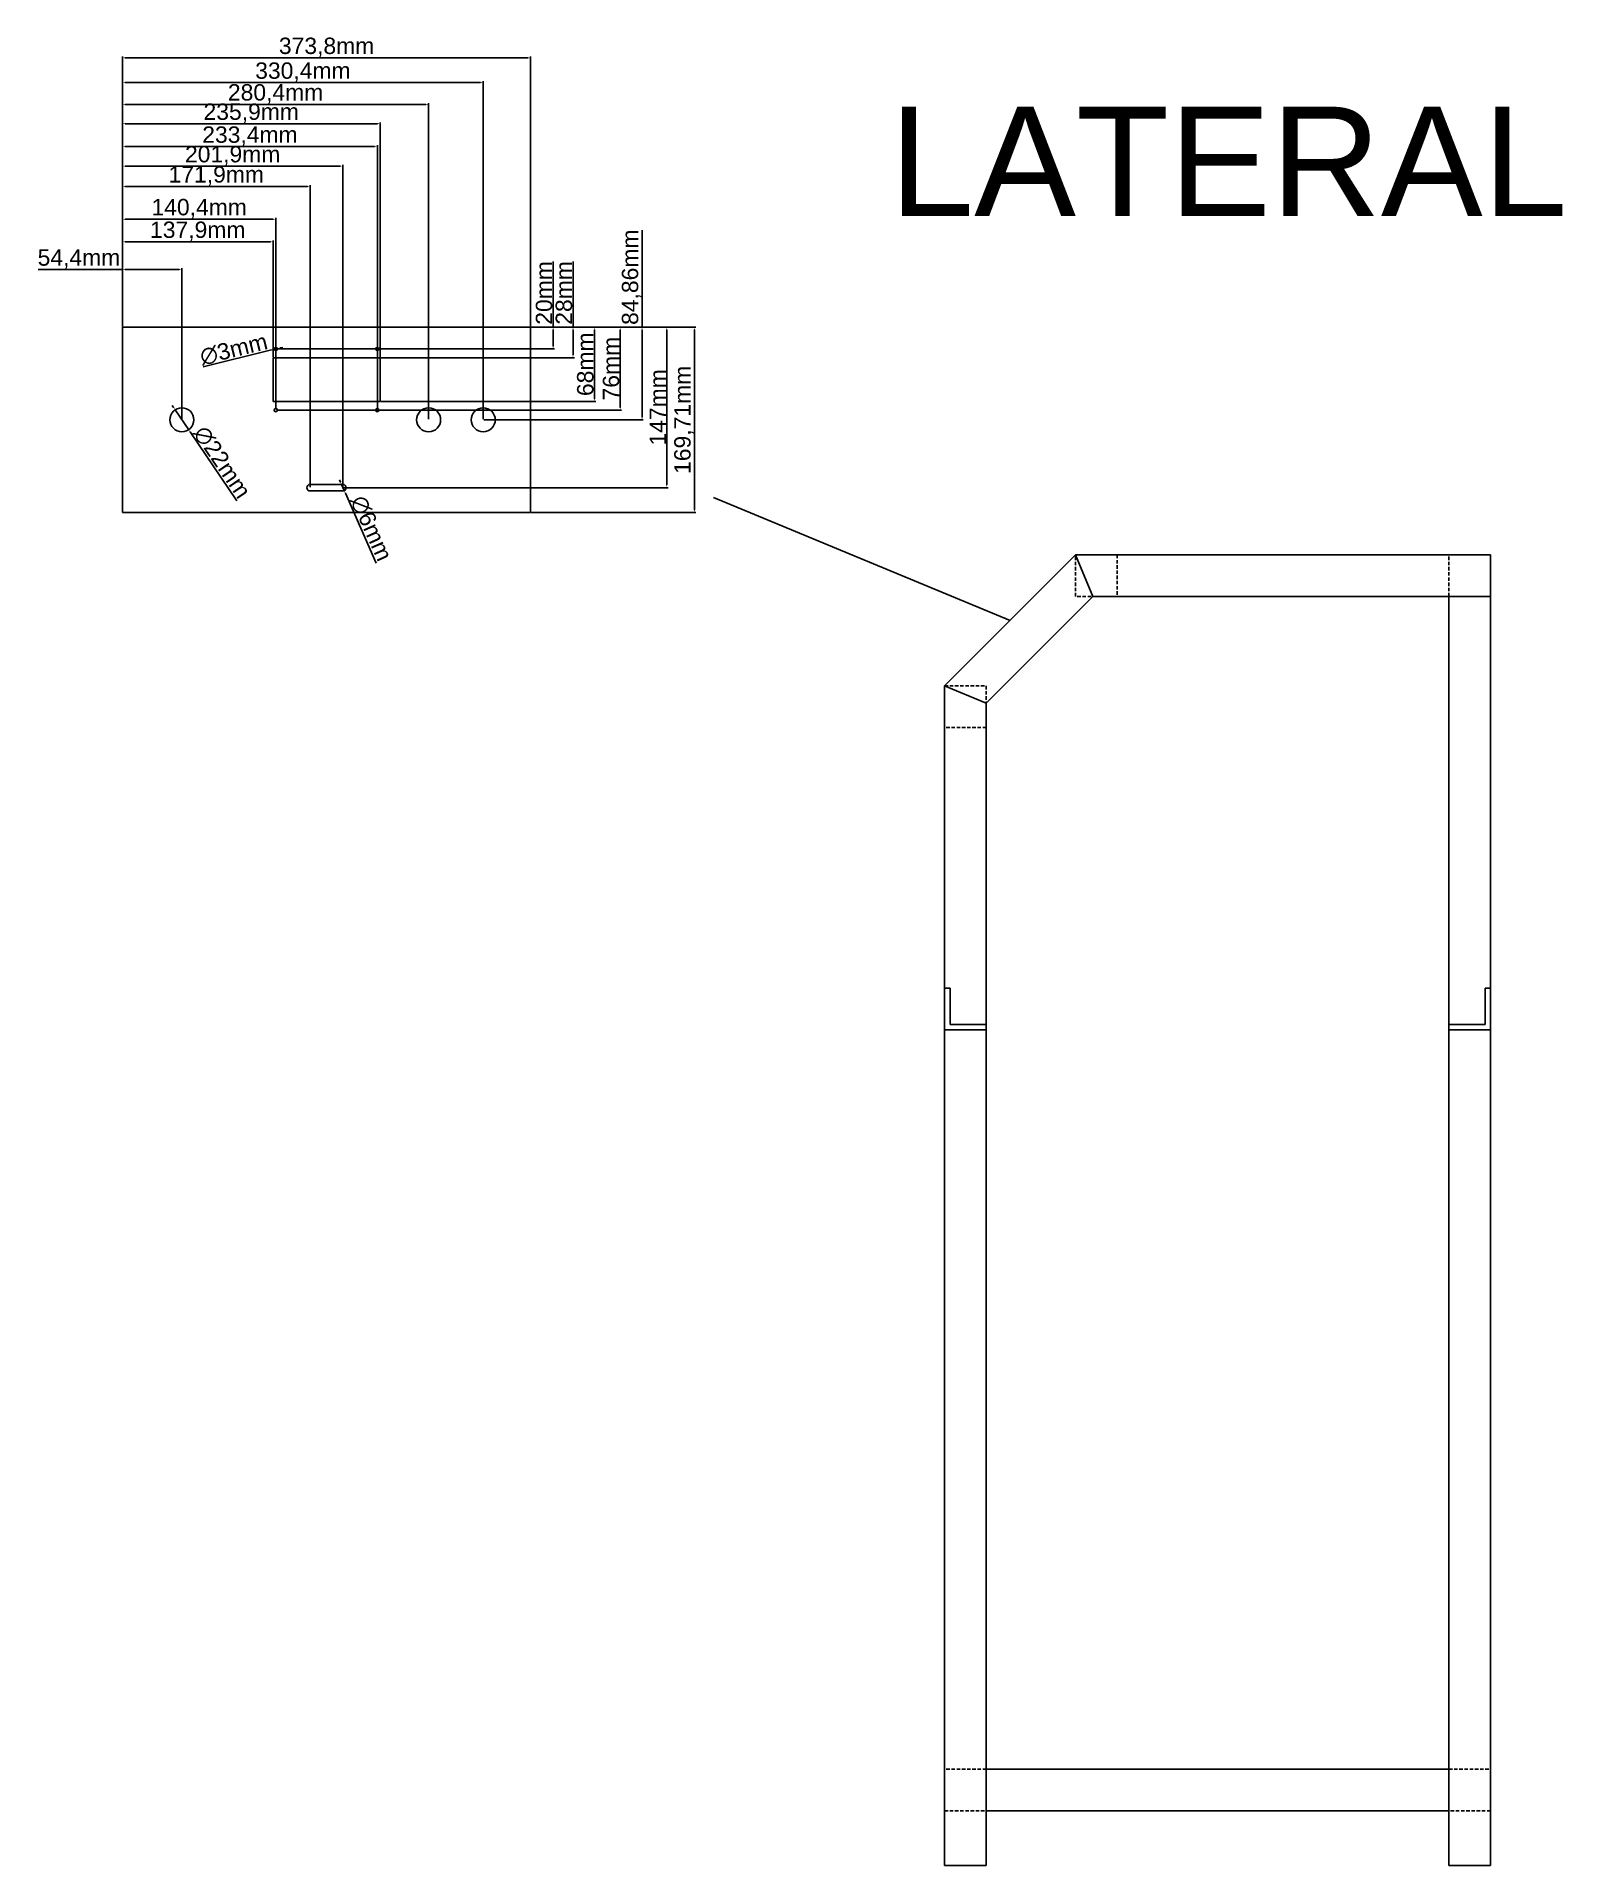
# Model space of a CAD drawing. Header units: centimetres. Extents: x 6534 to 31506, y 42826 to 109107.
# Drawn here: x 6534 to 7931, y 46738 to 48412 of the extents above; entities that cross this region are included whole.
import ezdxf

# ---------------------------------------------------------------- set-up
doc = ezdxf.new("R2010")
doc.units = ezdxf.units.CM
doc.header["$LTSCALE"] = 0.5
doc.linetypes.add('DASHED2', pattern=[9.525, 6.35, -3.175])
doc.styles.get("Standard").update_dxf_attribs({"font": 'arial.ttf'})
doc.dimstyles.new('ISO-25', dxfattribs={"dimtxt": 15, "dimasz": 2.5, "dimexe": 1.25, "dimexo": 0.625, "dimtad": 1, "dimtxsty": 'Standard', "dimcen": 2.5, "dimclrd": 1, "dimclre": 1, "dimadec": 0, "dimazin": 0, "dimtfac": 1, "dimtmove": 0, "dimatfit": 3, "dimfxl": 1, "dimarcsym": 0})

msp = doc.modelspace()

# ---------------------------------------------------------------- texts
at = {"insert": (7314.951, 48347.83), "char_height": 100, "attachment_point": 1}
msp.add_mtext_dynamic_manual_height_columns('LATERAL', width=876.24188, gutter_width=12.5, heights=[0], dxfattribs=at)

# ---------------------------------------------------------------- blocks, each defined once
blk = doc.blocks.new('*D398')
at = {"color": 1, "lineweight": -2, "transparency": 16777216}
for p, q in [((6612.6, 48198.8), (6535.4, 48198.8)), ((6612.6, 48146.6), (6612.6, 48200)), ((6664.5, 48198.8), (6615.1, 48198.8)), ((6667, 48061.8), (6667, 48200))]:
    blk.add_line(p, q, dxfattribs=at)
at = {"color": 1, "transparency": 16777216}
for points in [[(6615.1, 48199.2), (6615.1, 48198.3), (6612.6, 48198.8)], [(6664.5, 48199.2), (6664.5, 48198.3), (6667, 48198.8)]]:
    blk.add_solid(points, dxfattribs=at)
at = {"layer": 'Defpoints', "color": 0, "transparency": 16777216}
for p in [(6612.6, 48198.8), (6612.6, 48146), (6667, 48061.1)]:
    blk.add_point(p, dxfattribs=at)
at = {"color": 0, "transparency": 16777216, "insert": (6572.7, 48208.4), "char_height": 15, "attachment_point": 5}
blk.add_mtext('54,4mm', dxfattribs=at)
blk = doc.blocks.new('*D399')
at = {"color": 1, "lineweight": -2, "transparency": 16777216}
for p, q in [((6612.6, 48146.6), (6612.6, 48225.4)), ((6748, 48224.1), (6615.1, 48224.1)), ((6750.5, 48118.6), (6750.5, 48225.4))]:
    blk.add_line(p, q, dxfattribs=at)
at = {"color": 1, "transparency": 16777216}
for points in [[(6615.1, 48224.6), (6615.1, 48223.7), (6612.6, 48224.1)], [(6748, 48224.6), (6748, 48223.7), (6750.5, 48224.1)]]:
    blk.add_solid(points, dxfattribs=at)
at = {"layer": 'Defpoints', "color": 0, "transparency": 16777216}
for p in [(6612.6, 48224.1), (6612.6, 48146), (6750.5, 48118)]:
    blk.add_point(p, dxfattribs=at)
at = {"color": 0, "transparency": 16777216, "insert": (6681.5, 48233.8), "char_height": 15, "attachment_point": 5}
blk.add_mtext('137,9mm', dxfattribs=at)
blk = doc.blocks.new('*D400')
at = {"color": 1, "lineweight": -2, "transparency": 16777216}
for p, q in [((6612.6, 48146.6), (6612.6, 48246.1)), ((6750.5, 48244.8), (6615.1, 48244.8)), ((6753, 48070.6), (6753, 48246.1))]:
    blk.add_line(p, q, dxfattribs=at)
at = {"color": 1, "transparency": 16777216}
for points in [[(6615.1, 48245.2), (6615.1, 48244.4), (6612.6, 48244.8)], [(6750.5, 48245.2), (6750.5, 48244.4), (6753, 48244.8)]]:
    blk.add_solid(points, dxfattribs=at)
at = {"layer": 'Defpoints', "color": 0, "transparency": 16777216}
for p in [(6612.6, 48244.8), (6612.6, 48146), (6753, 48070)]:
    blk.add_point(p, dxfattribs=at)
at = {"color": 0, "transparency": 16777216, "insert": (6682.8, 48254.5), "char_height": 15, "attachment_point": 5}
blk.add_mtext('140,4mm', dxfattribs=at)
blk = doc.blocks.new('*D401')
at = {"color": 1, "lineweight": -2, "transparency": 16777216}
for p, q in [((6612.6, 48146.6), (6612.6, 48276.1)), ((6782, 48274.8), (6615.1, 48274.8)), ((6784.5, 47999.6), (6784.5, 48276.1))]:
    blk.add_line(p, q, dxfattribs=at)
at = {"color": 1, "transparency": 16777216}
for points in [[(6615.1, 48275.3), (6615.1, 48274.4), (6612.6, 48274.8)], [(6782, 48275.3), (6782, 48274.4), (6784.5, 48274.8)]]:
    blk.add_solid(points, dxfattribs=at)
at = {"layer": 'Defpoints', "color": 0, "transparency": 16777216}
for p in [(6612.6, 48274.8), (6612.6, 48146), (6784.5, 47999)]:
    blk.add_point(p, dxfattribs=at)
at = {"color": 0, "transparency": 16777216, "insert": (6698.5, 48284.5), "char_height": 15, "attachment_point": 5}
blk.add_mtext('171,9mm', dxfattribs=at)
blk = doc.blocks.new('*D402')
at = {"color": 1, "lineweight": -2, "transparency": 16777216}
for p, q in [((6612.6, 48146.6), (6612.6, 48294.6)), ((6812, 48293.4), (6615.1, 48293.4)), ((6814.5, 47999.6), (6814.5, 48294.6))]:
    blk.add_line(p, q, dxfattribs=at)
at = {"color": 1, "transparency": 16777216}
for points in [[(6615.1, 48293.8), (6615.1, 48293), (6612.6, 48293.4)], [(6812, 48293.8), (6812, 48293), (6814.5, 48293.4)]]:
    blk.add_solid(points, dxfattribs=at)
at = {"layer": 'Defpoints', "color": 0, "transparency": 16777216}
for p in [(6612.6, 48293.4), (6612.6, 48146), (6814.5, 47999)]:
    blk.add_point(p, dxfattribs=at)
at = {"color": 0, "transparency": 16777216, "insert": (6713.5, 48303), "char_height": 15, "attachment_point": 5}
blk.add_mtext('201,9mm', dxfattribs=at)
blk = doc.blocks.new('*D403')
at = {"color": 1, "lineweight": -2, "transparency": 16777216}
for p, q in [((6612.6, 48146.6), (6612.6, 48312.5)), ((6843.5, 48311.3), (6615.1, 48311.3)), ((6846, 48070.6), (6846, 48312.5))]:
    blk.add_line(p, q, dxfattribs=at)
at = {"color": 1, "transparency": 16777216}
for points in [[(6615.1, 48311.7), (6615.1, 48310.9), (6612.6, 48311.3)], [(6843.5, 48311.7), (6843.5, 48310.9), (6846, 48311.3)]]:
    blk.add_solid(points, dxfattribs=at)
at = {"layer": 'Defpoints', "color": 0, "transparency": 16777216}
for p in [(6612.6, 48311.3), (6612.6, 48146), (6846, 48070)]:
    blk.add_point(p, dxfattribs=at)
at = {"color": 0, "transparency": 16777216, "insert": (6729.3, 48320.9), "char_height": 15, "attachment_point": 5}
blk.add_mtext('233,4mm', dxfattribs=at)
blk = doc.blocks.new('*D404')
at = {"color": 1, "lineweight": -2, "transparency": 16777216}
for p, q in [((6612.6, 48146.6), (6612.6, 48333.5)), ((6846, 48332.3), (6615.1, 48332.3)), ((6848.5, 48118.6), (6848.5, 48333.5))]:
    blk.add_line(p, q, dxfattribs=at)
at = {"color": 1, "transparency": 16777216}
for points in [[(6615.1, 48332.7), (6615.1, 48331.9), (6612.6, 48332.3)], [(6846, 48332.7), (6846, 48331.9), (6848.5, 48332.3)]]:
    blk.add_solid(points, dxfattribs=at)
at = {"layer": 'Defpoints', "color": 0, "transparency": 16777216}
for p in [(6612.6, 48332.3), (6612.6, 48146), (6848.5, 48118)]:
    blk.add_point(p, dxfattribs=at)
at = {"color": 0, "transparency": 16777216, "insert": (6730.5, 48341.9), "char_height": 15, "attachment_point": 5}
blk.add_mtext('235,9mm', dxfattribs=at)
blk = doc.blocks.new('*D405')
at = {"color": 1, "lineweight": -2, "transparency": 16777216}
for p, q in [((6612.6, 48146.6), (6612.6, 48351.2)), ((6890.5, 48350), (6615.1, 48350)), ((6893, 48061.8), (6893, 48351.2))]:
    blk.add_line(p, q, dxfattribs=at)
at = {"color": 1, "transparency": 16777216}
for points in [[(6615.1, 48350.4), (6615.1, 48349.6), (6612.6, 48350)], [(6890.5, 48350.4), (6890.5, 48349.6), (6893, 48350)]]:
    blk.add_solid(points, dxfattribs=at)
at = {"layer": 'Defpoints', "color": 0, "transparency": 16777216}
for p in [(6612.6, 48350), (6612.6, 48146), (6893, 48061.1)]:
    blk.add_point(p, dxfattribs=at)
at = {"color": 0, "transparency": 16777216, "insert": (6752.8, 48359.6), "char_height": 15, "attachment_point": 5}
blk.add_mtext('280,4mm', dxfattribs=at)
blk = doc.blocks.new('*D406')
at = {"color": 1, "lineweight": -2, "transparency": 16777216}
for p, q in [((6612.6, 48146.6), (6612.6, 48371.2)), ((6940.5, 48369.9), (6615.1, 48369.9)), ((6943, 48061.8), (6943, 48371.2))]:
    blk.add_line(p, q, dxfattribs=at)
at = {"color": 1, "transparency": 16777216}
for points in [[(6615.1, 48370.3), (6615.1, 48369.5), (6612.6, 48369.9)], [(6940.5, 48370.3), (6940.5, 48369.5), (6943, 48369.9)]]:
    blk.add_solid(points, dxfattribs=at)
at = {"layer": 'Defpoints', "color": 0, "transparency": 16777216}
for p in [(6612.6, 48369.9), (6612.6, 48146), (6943, 48061.1)]:
    blk.add_point(p, dxfattribs=at)
at = {"color": 0, "transparency": 16777216, "insert": (6777.8, 48379.5), "char_height": 15, "attachment_point": 5}
blk.add_mtext('330,4mm', dxfattribs=at)
blk = doc.blocks.new('*D396')
at = {"color": 1, "lineweight": -2, "transparency": 16777216}
for p, q in [((6612.6, 48146.6), (6612.6, 48393.8)), ((6986.4, 48146.6), (6986.4, 48393.8)), ((6983.9, 48392.6), (6615.1, 48392.6))]:
    blk.add_line(p, q, dxfattribs=at)
at = {"color": 1, "transparency": 16777216}
for points in [[(6615.1, 48393), (6615.1, 48392.1), (6612.6, 48392.6)], [(6983.9, 48393), (6983.9, 48392.1), (6986.4, 48392.6)]]:
    blk.add_solid(points, dxfattribs=at)
at = {"layer": 'Defpoints', "color": 0, "transparency": 16777216}
for p in [(6612.6, 48392.6), (6612.6, 48146), (6986.4, 48146)]:
    blk.add_point(p, dxfattribs=at)
at = {"color": 0, "transparency": 16777216, "insert": (6799.5, 48402.2), "char_height": 15, "attachment_point": 5}
blk.add_mtext('373,8mm', dxfattribs=at)
blk = doc.blocks.new('*D407')
at = {"color": 1, "lineweight": -2, "transparency": 16777216}
for p, q in [((7007, 48146), (7007, 48206)), ((6987, 48146), (7008.2, 48146)), ((7007, 48128.5), (7007, 48143.5)), ((6753.6, 48126), (7008.2, 48126))]:
    blk.add_line(p, q, dxfattribs=at)
at = {"color": 1, "transparency": 16777216}
for points in [[(7006.5, 48143.5), (7007.4, 48143.5), (7007, 48146)], [(7006.5, 48128.5), (7007.4, 48128.5), (7007, 48126)]]:
    blk.add_solid(points, dxfattribs=at)
at = {"layer": 'Defpoints', "color": 0, "transparency": 16777216}
for p in [(6986.4, 48146), (7007, 48146), (6753, 48126)]:
    blk.add_point(p, dxfattribs=at)
at = {"color": 0, "transparency": 16777216, "insert": (6998.7, 48177.3), "char_height": 15, "attachment_point": 5, "rotation": 90}
blk.add_mtext('20mm', dxfattribs=at)
blk = doc.blocks.new('*D408')
at = {"color": 1, "lineweight": -2, "transparency": 16777216}
for p, q in [((7025.2, 48146), (7025.2, 48206)), ((6987, 48146), (7026.5, 48146)), ((7025.2, 48120.5), (7025.2, 48143.5)), ((6849.1, 48118), (7026.5, 48118))]:
    blk.add_line(p, q, dxfattribs=at)
at = {"color": 1, "transparency": 16777216}
for points in [[(7024.8, 48143.5), (7025.6, 48143.5), (7025.2, 48146)], [(7024.8, 48120.5), (7025.6, 48120.5), (7025.2, 48118)]]:
    blk.add_solid(points, dxfattribs=at)
at = {"layer": 'Defpoints', "color": 0, "transparency": 16777216}
for p in [(6986.4, 48146), (7025.2, 48146), (6848.5, 48118)]:
    blk.add_point(p, dxfattribs=at)
at = {"color": 0, "transparency": 16777216, "insert": (7016.9, 48177.3), "char_height": 15, "attachment_point": 5, "rotation": 90}
blk.add_mtext('28mm', dxfattribs=at)
blk = doc.blocks.new('*D409')
at = {"color": 1, "lineweight": -2, "transparency": 16777216}
for p, q in [((6987, 48146), (7046, 48146)), ((7044.8, 48080.5), (7044.8, 48143.5)), ((6849.1, 48078), (7046, 48078))]:
    blk.add_line(p, q, dxfattribs=at)
at = {"color": 1, "transparency": 16777216}
for points in [[(7044.4, 48143.5), (7045.2, 48143.5), (7044.8, 48146)], [(7044.4, 48080.5), (7045.2, 48080.5), (7044.8, 48078)]]:
    blk.add_solid(points, dxfattribs=at)
at = {"layer": 'Defpoints', "color": 0, "transparency": 16777216}
for p in [(6986.4, 48146), (7044.8, 48146), (6848.5, 48078)]:
    blk.add_point(p, dxfattribs=at)
at = {"color": 0, "transparency": 16777216, "insert": (7036.5, 48112), "char_height": 15, "attachment_point": 5, "rotation": 90}
blk.add_mtext('68mm', dxfattribs=at)
blk = doc.blocks.new('*D397')
at = {"color": 1, "lineweight": -2, "transparency": 16777216}
for p, q in [((7025.1, 48146), (7069.6, 48146)), ((7068.4, 48072.5), (7068.4, 48143.5)), ((6753.6, 48070), (7069.6, 48070))]:
    blk.add_line(p, q, dxfattribs=at)
at = {"color": 1, "transparency": 16777216}
for points in [[(7068, 48143.5), (7068.8, 48143.5), (7068.4, 48146)], [(7068, 48072.5), (7068.8, 48072.5), (7068.4, 48070)]]:
    blk.add_solid(points, dxfattribs=at)
at = {"layer": 'Defpoints', "color": 0, "transparency": 16777216}
for p in [(7024.5, 48146), (7068.4, 48146), (6753, 48070)]:
    blk.add_point(p, dxfattribs=at)
at = {"color": 0, "transparency": 16777216, "insert": (7060.1, 48108), "char_height": 15, "attachment_point": 5, "rotation": 90}
blk.add_mtext('76mm', dxfattribs=at)
blk = doc.blocks.new('*D410')
at = {"color": 1, "lineweight": -2, "transparency": 16777216}
for p, q in [((7088.4, 48146), (7088.4, 48234.9)), ((6987, 48146), (7089.6, 48146)), ((7088.4, 48063.6), (7088.4, 48143.5)), ((6943.6, 48061.1), (7089.6, 48061.1))]:
    blk.add_line(p, q, dxfattribs=at)
at = {"color": 1, "transparency": 16777216}
for points in [[(7088, 48143.5), (7088.8, 48143.5), (7088.4, 48146)], [(7088, 48063.6), (7088.8, 48063.6), (7088.4, 48061.1)]]:
    blk.add_solid(points, dxfattribs=at)
at = {"layer": 'Defpoints', "color": 0, "transparency": 16777216}
for p in [(6986.4, 48146), (7088.4, 48146), (6943, 48061.1)]:
    blk.add_point(p, dxfattribs=at)
at = {"color": 0, "transparency": 16777216, "insert": (7078.8, 48191.7), "char_height": 15, "attachment_point": 5, "rotation": 90}
blk.add_mtext('84,86mm', dxfattribs=at)
blk = doc.blocks.new('*D411')
at = {"color": 1, "lineweight": -2, "transparency": 16777216}
for p, q in [((6987, 48146), (7112.3, 48146)), ((7111.1, 48001.5), (7111.1, 48143.5)), ((6815.1, 47999), (7112.3, 47999))]:
    blk.add_line(p, q, dxfattribs=at)
at = {"color": 1, "transparency": 16777216}
for points in [[(7110.7, 48143.5), (7111.5, 48143.5), (7111.1, 48146)], [(7110.7, 48001.5), (7111.5, 48001.5), (7111.1, 47999)]]:
    blk.add_solid(points, dxfattribs=at)
at = {"layer": 'Defpoints', "color": 0, "transparency": 16777216}
for p in [(6986.4, 48146), (7111.1, 48146), (6814.5, 47999)]:
    blk.add_point(p, dxfattribs=at)
at = {"color": 0, "transparency": 16777216, "insert": (7102.9, 48072.5), "char_height": 15, "attachment_point": 5, "rotation": 90}
blk.add_mtext('147mm', dxfattribs=at)
blk = doc.blocks.new('*D412')
at = {"color": 1, "lineweight": -2, "transparency": 16777216}
for p, q in [((6659.4, 48072.3), (6658, 48074.4)), ((6660.8, 48070.3), (6673.2, 48052)), ((6717.2, 47987), (6674.6, 48050))]:
    blk.add_line(p, q, dxfattribs=at)
at = {"color": 1, "transparency": 16777216}
for points in [[(6659.8, 48072.6), (6659.1, 48072.1), (6660.8, 48070.3)], [(6674.9, 48050.2), (6674.2, 48049.7), (6673.2, 48052)]]:
    blk.add_solid(points, dxfattribs=at)
at = {"layer": 'Defpoints', "color": 0, "transparency": 16777216}
for p in [(6660.8, 48070.3), (6673.2, 48052)]:
    blk.add_point(p, dxfattribs=at)
at = {"color": 0, "transparency": 16777216, "insert": (6703.8, 48022.3), "char_height": 15, "attachment_point": 5, "rotation": 304.094}
blk.add_mtext('∅22mm', dxfattribs=at)
blk = doc.blocks.new('*D413')
at = {"color": 1, "lineweight": -2, "transparency": 16777216}
for p, q in [((6812.3, 48004), (6811.2, 48006.3)), ((6813.3, 48001.8), (6815.7, 47996.3)), ((6845, 47929.9), (6816.7, 47994))]:
    blk.add_line(p, q, dxfattribs=at)
at = {"color": 1, "transparency": 16777216}
for points in [[(6812.6, 48004.2), (6811.9, 48003.9), (6813.3, 48001.8)], [(6817.1, 47994.1), (6816.3, 47993.8), (6815.7, 47996.3)]]:
    blk.add_solid(points, dxfattribs=at)
at = {"layer": 'Defpoints', "color": 0, "transparency": 16777216}
for p in [(6813.3, 48001.8), (6815.7, 47996.3)]:
    blk.add_point(p, dxfattribs=at)
at = {"color": 0, "transparency": 16777216, "insert": (6840.5, 47961.8), "char_height": 15, "attachment_point": 5, "rotation": 293.8633}
blk.add_mtext('∅6mm', dxfattribs=at)
blk = doc.blocks.new('*D414')
at = {"color": 1, "lineweight": -2, "transparency": 16777216}
for p, q in [((6754.4, 48126.4), (6751.5, 48125.7)), ((6756.9, 48127), (6759.3, 48127.5)), ((6686.5, 48109.8), (6749.1, 48125.1))]:
    blk.add_line(p, q, dxfattribs=at)
at = {"color": 1, "transparency": 16777216}
for points in [[(6756.8, 48127.4), (6757, 48126.6), (6754.4, 48126.4)], [(6749, 48125.5), (6749.2, 48124.7), (6751.5, 48125.7)]]:
    blk.add_solid(points, dxfattribs=at)
at = {"layer": 'Defpoints', "color": 0, "transparency": 16777216}
for p in [(6754.4, 48126.4), (6751.5, 48125.7)]:
    blk.add_point(p, dxfattribs=at)
at = {"color": 0, "transparency": 16777216, "insert": (6714.5, 48125.6), "char_height": 15, "attachment_point": 5, "rotation": 13.7198}
blk.add_mtext('∅3mm', dxfattribs=at)
blk = doc.blocks.new('*D415')
at = {"color": 1, "lineweight": -2, "transparency": 16777216}
for p, q in [((6987, 48146), (7137.7, 48146)), ((7136.5, 47978.8), (7136.5, 48143.5)), ((6987, 47976.3), (7137.7, 47976.3))]:
    blk.add_line(p, q, dxfattribs=at)
at = {"color": 1, "transparency": 16777216}
for points in [[(7136, 48143.5), (7136.9, 48143.5), (7136.5, 48146)], [(7136, 47978.8), (7136.9, 47978.8), (7136.5, 47976.3)]]:
    blk.add_solid(points, dxfattribs=at)
at = {"layer": 'Defpoints', "color": 0, "transparency": 16777216}
for p in [(6986.4, 48146), (7136.5, 48146), (6986.4, 47976.3)]:
    blk.add_point(p, dxfattribs=at)
at = {"color": 0, "transparency": 16777216, "insert": (7126.8, 48061.1), "char_height": 15, "attachment_point": 5, "rotation": 90}
blk.add_mtext('169,71mm', dxfattribs=at)

# ---------------------------------------------------------------- dimensions: what is measured, and where the dimension line sits
for base, p1, picture, middle in [((6612.584, 48392.566), (6986.384, 48146.002), '*D396', (6799.484, 48402.205)), ((6612.584, 48369.903), (6942.984, 48061.147), '*D406', (6777.784, 48379.542)), ((6612.584, 48349.977), (6892.984, 48061.147), '*D405', (6752.784, 48359.616)), ((6612.584, 48332.279), (6848.484, 48118.007), '*D404', (6730.534, 48341.919)), ((6612.584, 48311.274), (6845.984, 48070.007), '*D403', (6729.284, 48320.914)), ((6612.584, 48293.379), (6814.484, 47999.007), '*D402', (6713.534, 48303.018)), ((6612.584, 48274.837), (6784.484, 47999.007), '*D401', (6698.534, 48284.477)), ((6612.584, 48244.833), (6752.984, 48070.007), '*D400', (6682.784, 48254.472)), ((6612.584, 48224.14), (6750.484, 48118.007), '*D399', (6681.534, 48233.779)), ((6612.584, 48198.76), (6666.984, 48061.147), '*D398', (6572.722, 48208.368))]:
    dim = msp.add_linear_dim(base=base, p1=p1, p2=(6612.584, 48146.002), dimstyle='ISO-25', override={"dimpost": 'mm'})
    dim.commit()
    dim.dimension.update_dxf_attribs({"geometry": picture, "text_midpoint": middle})
for base, p1, p2, picture, middle in [((7088.394374734, 48146.002262627), (6942.984437104, 48061.147262627), (6986.384437104, 48146.002262627), '*D410', (7078.755050041, 48191.702296733)), ((7006.961618926, 48146.002262627), (6752.984437104, 48126.007262627), (6986.384437104, 48146.002262627), '*D407', (6998.67802411, 48177.254820607)), ((7025.206110197, 48146.002262627), (6848.484437104, 48118.007262627), (6986.384437104, 48146.002262627), '*D408', (7016.922515382, 48177.254820607)), ((7068.369913238, 48146.002262627), (6752.984437104, 48070.007262627), (7024.484437104, 48146.002262627), '*D397', (7060.086318422, 48108.004762627))]:
    dim = msp.add_linear_dim(base=base, p1=p1, p2=p2, angle=90, dimstyle='ISO-25', override={"dimpost": 'mm'})
    dim.commit()
    dim.dimension.update_dxf_attribs({"geometry": picture, "text_midpoint": middle})
for p1, p2, picture, middle in [((6754.442, 48126.363), (6751.527, 48125.652), '*D414', (6714.532, 48125.578)), ((6660.818, 48070.257), (6673.151, 48052.038), '*D412', (6703.78, 48022.314))]:
    dim = msp.add_diameter_dim_2p(p1=p1, p2=p2, dimstyle='ISO-25', override={"dimpost": 'mm'})
    dim.commit()
    dim.dimension.update_dxf_attribs({"geometry": picture, "text_midpoint": middle})
for base, p1, p2, picture, middle in [((7111.088927257, 48146.002262627), (6814.484437104, 47999.007262627), (6986.384437104, 48146.002262627), '*D411', (7111.088927257, 48072.504762627)), ((7044.785511293, 48146.002262627), (6848.484437104, 48078.007262627), (6986.384437104, 48146.002262627), '*D409', (7044.785511293, 48112.004762627)), ((7136.453, 48146.002), (6986.384, 47976.292), (6986.384, 48146.002), '*D415', (7136.453, 48061.147))]:
    dim = msp.add_linear_dim(base=base, p1=p1, p2=p2, angle=90, dimstyle='ISO-25', override={"dimpost": 'mm'})
    dim.commit()
    dim.dimension.update_dxf_attribs({"geometry": picture, "text_midpoint": middle, "dimtype": 160})
dim = msp.add_diameter_dim_2p(p1=(6813.271, 48001.751), p2=(6815.698, 47996.264), dimstyle='ISO-25', override={"dimpost": 'mm'})
dim.commit()
dim.dimension.update_dxf_attribs({"geometry": '*D413', "text_midpoint": (6832.521, 47958.234), "dimtype": 163})

# ---------------------------------------------------------------- linework, layer by layer
for p, q in [((6612.584, 48146.002), (6612.584, 47976.292)), ((6986.384, 48146.002), (6612.584, 48146.002)), ((6837.584, 48146.002), (6612.584, 48146.002)), ((6612.584, 48146.002), (6725.084, 48146.002)), ((6986.384, 47976.292), (6986.384, 48146.002)), ((6750.484, 48118.007), (6848.484, 48118.007)), ((6750.484, 48078.007), (6750.484, 48118.007)), ((6848.484, 48118.007), (6848.484, 48078.007)), ((6848.484, 48078.007), (6750.484, 48078.007)), ((6799.484, 48002.007), (6784.484, 48002.007)), ((6799.484, 48002.007), (6784.484, 48002.007)), ((6799.484, 47996.007), (6784.484, 47996.007)), ((6799.484, 47996.007), (6784.484, 47996.007)), ((6799.484, 48002.007), (6814.484, 48002.007)), ((6814.484, 48002.007), (6799.484, 48002.007)), ((6799.484, 48002.007), (6814.484, 48002.007)), ((6814.484, 48002.007), (6799.484, 48002.007)), ((6799.484, 47996.007), (6814.484, 47996.007)), ((6814.484, 47996.007), (6799.484, 47996.007)), ((6799.484, 47996.007), (6814.484, 47996.007)), ((6814.484, 47996.007), (6799.484, 47996.007)), ((6612.584, 47976.292), (6986.384, 47976.292)), ((7153.795, 47989.928), (7425.478, 47877.526)), ((7365.478, 47817.526), (7485.478, 47937.526)), ((7485.478, 47937.526), (7865.478, 47937.526)), ((7485.478, 47937.526), (7501.26, 47899.426)), ((7865.478, 47937.526), (7865.478, 47899.426)), ((7403.578, 47801.744), (7501.26, 47899.426)), ((7865.478, 47899.426), (7501.26, 47899.426)), ((7865.478, 47899.426), (7827.378, 47899.426)), ((7827.378, 47899.426), (7827.378, 46737.526)), ((7865.478, 46737.526), (7865.478, 47899.426)), ((7365.478, 46737.526), (7365.478, 47817.526)), ((7365.478, 47817.526), (7403.578, 47801.744)), ((7403.578, 47801.744), (7403.578, 46737.526)), ((7370.478, 47540.626), (7365.478, 47540.626)), ((7370.478, 47540.626), (7370.478, 47507.526)), ((7860.478, 47540.626), (7860.478, 47507.526)), ((7860.478, 47540.626), (7865.478, 47540.626)), ((7370.478, 47532.926), (7370.478, 47507.526)), ((7860.478, 47532.926), (7860.478, 47507.526)), ((7865.478, 47510.926), (7865.478, 47532.926)), ((7403.578, 47507.526), (7370.478, 47507.526)), ((7373.578, 47507.526), (7388.578, 47507.526)), ((7403.578, 47507.526), (7403.578, 47502.526)), ((7827.378, 47507.526), (7860.478, 47507.526)), ((7865.478, 47487.526), (7865.478, 47509.526)), ((7403.578, 47502.526), (7365.478, 47502.526)), ((7827.378, 47502.526), (7865.478, 47502.526)), ((7827.378, 47037.526), (7827.378, 47487.526)), ((7403.578, 46825.626), (7827.378, 46825.626)), ((7827.378, 46787.526), (7403.578, 46787.526)), ((7403.578, 46737.526), (7365.478, 46737.526)), ((7827.378, 46737.526), (7865.478, 46737.526))]:
    msp.add_line(p, q)
at = {"linetype": 'DASHED2'}
for p, q in [((7485.478, 47937.526), (7523.578, 47937.526)), ((7485.478, 47899.426), (7485.478, 47937.526)), ((7523.578, 47937.526), (7523.578, 47899.426)), ((7827.378, 47899.426), (7827.378, 47937.526)), ((7523.578, 47899.426), (7485.478, 47899.426)), ((7365.478, 47817.526), (7403.578, 47817.526)), ((7365.478, 47779.426), (7365.478, 47817.526)), ((7403.578, 47817.526), (7403.578, 47779.426)), ((7403.578, 47779.426), (7365.478, 47779.426)), ((7403.578, 46825.626), (7365.478, 46825.626)), ((7403.578, 46787.526), (7403.578, 46825.626)), ((7827.378, 46787.526), (7827.378, 46825.626)), ((7827.378, 46825.626), (7865.478, 46825.626)), ((7827.378, 46825.626), (7827.378, 46787.526)), ((7365.478, 46787.526), (7403.578, 46787.526)), ((7865.478, 46787.526), (7827.378, 46787.526))]:
    msp.add_line(p, q, dxfattribs=at)
for centre, radius in [((6752.984, 48126.007), 1.5), ((6845.984, 48126.007), 1.5), ((6666.984, 48061.147), 11), ((6752.984, 48070.007), 1.5), ((6845.984, 48070.007), 1.5), ((6892.984, 48061.147), 11), ((6942.984, 48061.147), 11)]:
    msp.add_circle(centre, radius)
for centre, start, end in [((6784.484, 47999.007), 90, 270), ((6814.484, 47999.007), 270, 90)]:
    msp.add_arc(centre, 3, start, end)

msp.set_redraw_order([(e.dxf.handle, doc.entitydb.next_handle()) for e in msp.query("TEXT MTEXT ATTDEF DIMENSION ARC_DIMENSION")])  # texts and dimensions are drawn at this point

doc.saveas('drawing.dxf')
